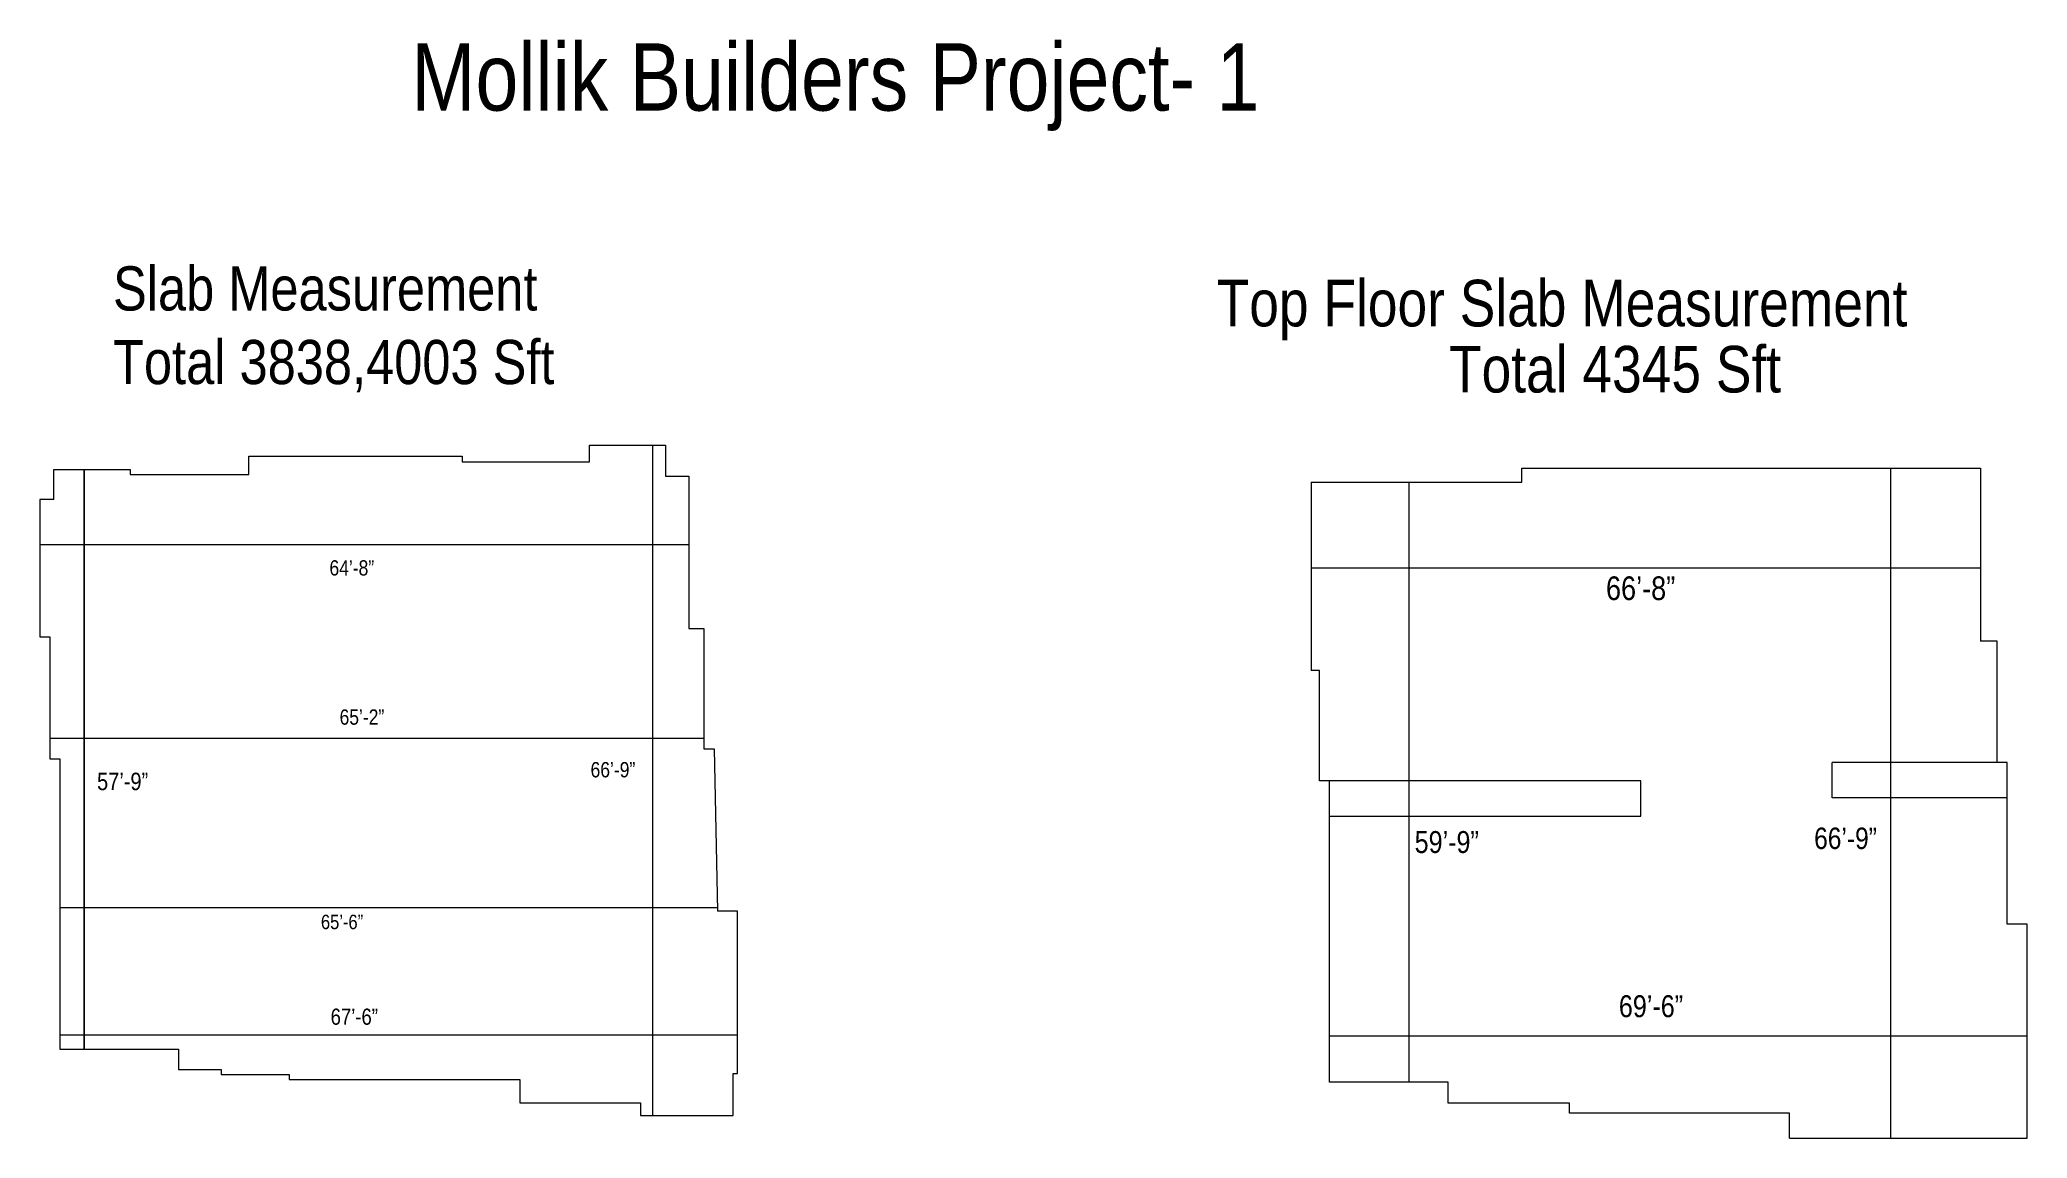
# Model space of a CAD drawing. Header units: inches. Extents: x 86637 to 174958, y -457090 to -227152.
# Drawn here: x 86670 to 89046, y -230563 to -229250 of the extents above; entities that cross this region are included whole.
import ezdxf

# ---------------------------------------------------------------- set-up
doc = ezdxf.new("R2010")
doc.units = ezdxf.units.IN
doc.header["$LTSCALE"] = 2
doc.header["$MEASUREMENT"] = 0
doc.layers.add('Beam Line', color=3, linetype='Continuous', lineweight=9)
doc.styles.add('Arial NR_4', font='ARIALN.TTF', dxfattribs={"height": 4})

msp = doc.modelspace()

# ---------------------------------------------------------------- texts
at = {"layer": 'Beam Line', "color": 1, "attachment_point": 1, "style": 'Arial NR_4'}
for s, insert, char_height in [('Mollik Builders Project- 1', (87114.6, -229254.7), 80.432), ('Top Floor Slab Measurement', (88077.3, -229537.4), 55.662), ('Total 4345 Sft', (88355, -229616.4), 55.662), ('59’-9”', (88314, -230196.3), 26.18), ('66’-9”', (88791.5, -230192.1), 25.63)]:
    msp.add_mtext(s, dxfattribs=dict(at, insert=insert, char_height=char_height))
at = {"layer": 'Beam Line', "color": 10, "attachment_point": 1, "style": 'Arial NR_4'}
for s, insert, char_height in [('Slab Measurement ^JTotal 3838,4003 Sft', (86758.1, -229521.3), 52.774), ('66’-8”', (88542.7, -229891.9), 28.25), ('69’-6”', (88558.1, -230392.5), 26.22)]:
    msp.add_mtext(s, dxfattribs=dict(at, insert=insert, char_height=char_height))
at = {"layer": 'Beam Line', "color": 5, "attachment_point": 1, "style": 'Arial NR_4'}
for s, insert, char_height in [('64’-8”', (87016.8, -229872.6), 18.24), ('65’-2”', (87028.9, -230050.9), 18.23), ('66’-9”', (87328.9, -230113.8), 18.26), ('57’-9”', (86739, -230126.5), 20.88), ('65’-6”', (87006.6, -230296.3), 17.22), ('67’-6”', (87018.2, -230408.5), 19.31)]:
    msp.add_mtext(s, dxfattribs=dict(at, insert=insert, char_height=char_height))

# ---------------------------------------------------------------- linework, layer by layer
at = {"layer": 'Beam Line', "color": 10}
for p, q in [((87327.5, -229755.1), (87327.5, -229735.1)), ((87327.5, -229735.1), (87418.5, -229735.1)), ((87418.5, -229735.1), (87418.5, -229772.1)), ((86920.5, -229770.1), (86920.5, -229748.1)), ((86920.5, -229748.1), (87175.5, -229748.1)), ((87175.5, -229748.1), (87175.5, -229755.1)), ((87175.5, -229755.1), (87327.5, -229755.1)), ((86687.5, -229800.1), (86687.5, -229764.1)), ((86687.5, -229764.1), (86778.5, -229764.1)), ((86778.5, -229764.1), (86778.5, -229770.1)), ((86778.5, -229770.1), (86920.5, -229770.1)), ((87418.5, -229772.1), (87446.5, -229772.1)), ((87446.5, -229772.1), (87446.5, -229954.1)), ((88190.2, -229779.4), (88442.2, -229779.4)), ((88190.2, -229779.4), (88190.2, -230004.4)), ((88442.2, -229779.4), (88442.2, -229762.4)), ((88442.2, -229762.4), (88990.2, -229762.4)), ((88990.2, -229762.4), (88990.2, -229969.4)), ((86687.5, -229800.1), (86670.5, -229800.1)), ((86670.5, -229800.1), (86670.5, -229964.1)), ((86670.5, -229964.1), (86682.5, -229964.1)), ((86682.5, -229964.1), (86682.5, -230110.1)), ((87446.5, -229954.1), (87464.5, -229954.1)), ((87464.5, -229954.1), (87464.5, -230098.1)), ((89010.2, -229969.4), (88990.2, -229969.4)), ((89010.2, -230114.4), (89010.2, -229969.4)), ((88200.2, -230004.4), (88190.2, -230004.4)), ((88200.2, -230136.4), (88200.2, -230004.4)), ((86682.5, -230110.1), (86694.5, -230110.1)), ((86694.5, -230110.1), (86694.5, -230457.1)), ((87464.5, -230098.1), (87476.5, -230098.1)), ((87476.5, -230098.1), (87480.5, -230292.1)), ((88813.2, -230156.4), (88813.2, -230114.4)), ((89022.2, -230114.4), (88813.2, -230114.4)), ((89022.2, -230114.4), (89010.2, -230114.4)), ((89022.2, -230307.4), (89022.2, -230114.4)), ((88584.2, -230136.4), (88200.2, -230136.4)), ((88212.2, -230178.4), (88212.2, -230136.4)), ((88584.2, -230178.4), (88584.2, -230136.4)), ((89022.2, -230156.4), (88813.2, -230156.4)), ((88212.2, -230496.4), (88212.2, -230178.4)), ((88212.2, -230178.4), (88584.2, -230178.4)), ((87504.5, -230292.1), (87480.5, -230292.1)), ((87504.5, -230486.1), (87504.5, -230292.1)), ((89046.2, -230307.4), (89022.2, -230307.4)), ((89046.2, -230563.4), (89046.2, -230307.4)), ((86694.5, -230457.1), (86836.5, -230457.1)), ((86836.5, -230457.1), (86836.5, -230481.1)), ((86836.5, -230481.1), (86887.5, -230481.1)), ((86887.5, -230481.1), (86887.5, -230487.1)), ((86887.5, -230487.1), (86968.5, -230487.1)), ((86968.5, -230487.1), (86968.5, -230493.1)), ((86968.5, -230493.1), (87244.5, -230493.1)), ((87244.5, -230493.1), (87244.5, -230521.1)), ((87499.5, -230536.1), (87499.5, -230486.1)), ((87499.5, -230486.1), (87504.5, -230486.1)), ((88354.2, -230496.4), (88212.2, -230496.4)), ((88354.2, -230521.4), (88354.2, -230496.4)), ((87244.5, -230521.1), (87388.5, -230521.1)), ((87388.5, -230521.1), (87388.5, -230536.1)), ((87388.5, -230536.1), (87499.5, -230536.1)), ((88499.2, -230521.4), (88354.2, -230521.4)), ((88499.2, -230533.4), (88499.2, -230521.4)), ((88762.2, -230533.4), (88499.2, -230533.4)), ((88762.2, -230563.4), (88762.2, -230533.4)), ((88762.2, -230563.4), (89046.2, -230563.4))]:
    msp.add_line(p, q, dxfattribs=at)
at = {"layer": 'Beam Line', "color": 3}
for p, q in [((87403.1, -229735.1), (87403.1, -230535.1)), ((86723.4, -229764.1), (86723.4, -230457.1)), ((86694.5, -230440), (87504.5, -230440))]:
    msp.add_line(p, q, dxfattribs=at)
at = {"layer": 'Beam Line', "color": 5}
for p, q in [((87403.1, -229735.1), (87403.1, -230536.1)), ((86723.4, -230457.1), (86723.4, -229764.1)), ((88307.6, -230496.4), (88307.6, -229779.4)), ((88883.2, -230563.4), (88883.2, -229762.4)), ((86670.5, -229853.8), (87446.5, -229853.8)), ((88190.2, -229881.5), (88990.2, -229881.5)), ((86682.5, -230085.4), (87464.5, -230085.4)), ((86694.5, -230287.8), (87480.5, -230287.8)), ((86694.5, -230440), (87504.5, -230440)), ((88212.2, -230441.1), (89046.2, -230441.1))]:
    msp.add_line(p, q, dxfattribs=at)
at = {"layer": 'Beam Line', "color": 2}
msp.add_line((88212.2, -230441.1), (89046.2, -230441.1), dxfattribs=at)

msp.set_redraw_order([(e.dxf.handle, doc.entitydb.next_handle()) for e in msp.query("TEXT MTEXT ATTDEF DIMENSION ARC_DIMENSION")])  # texts and dimensions are drawn at this point

doc.saveas('drawing.dxf')
